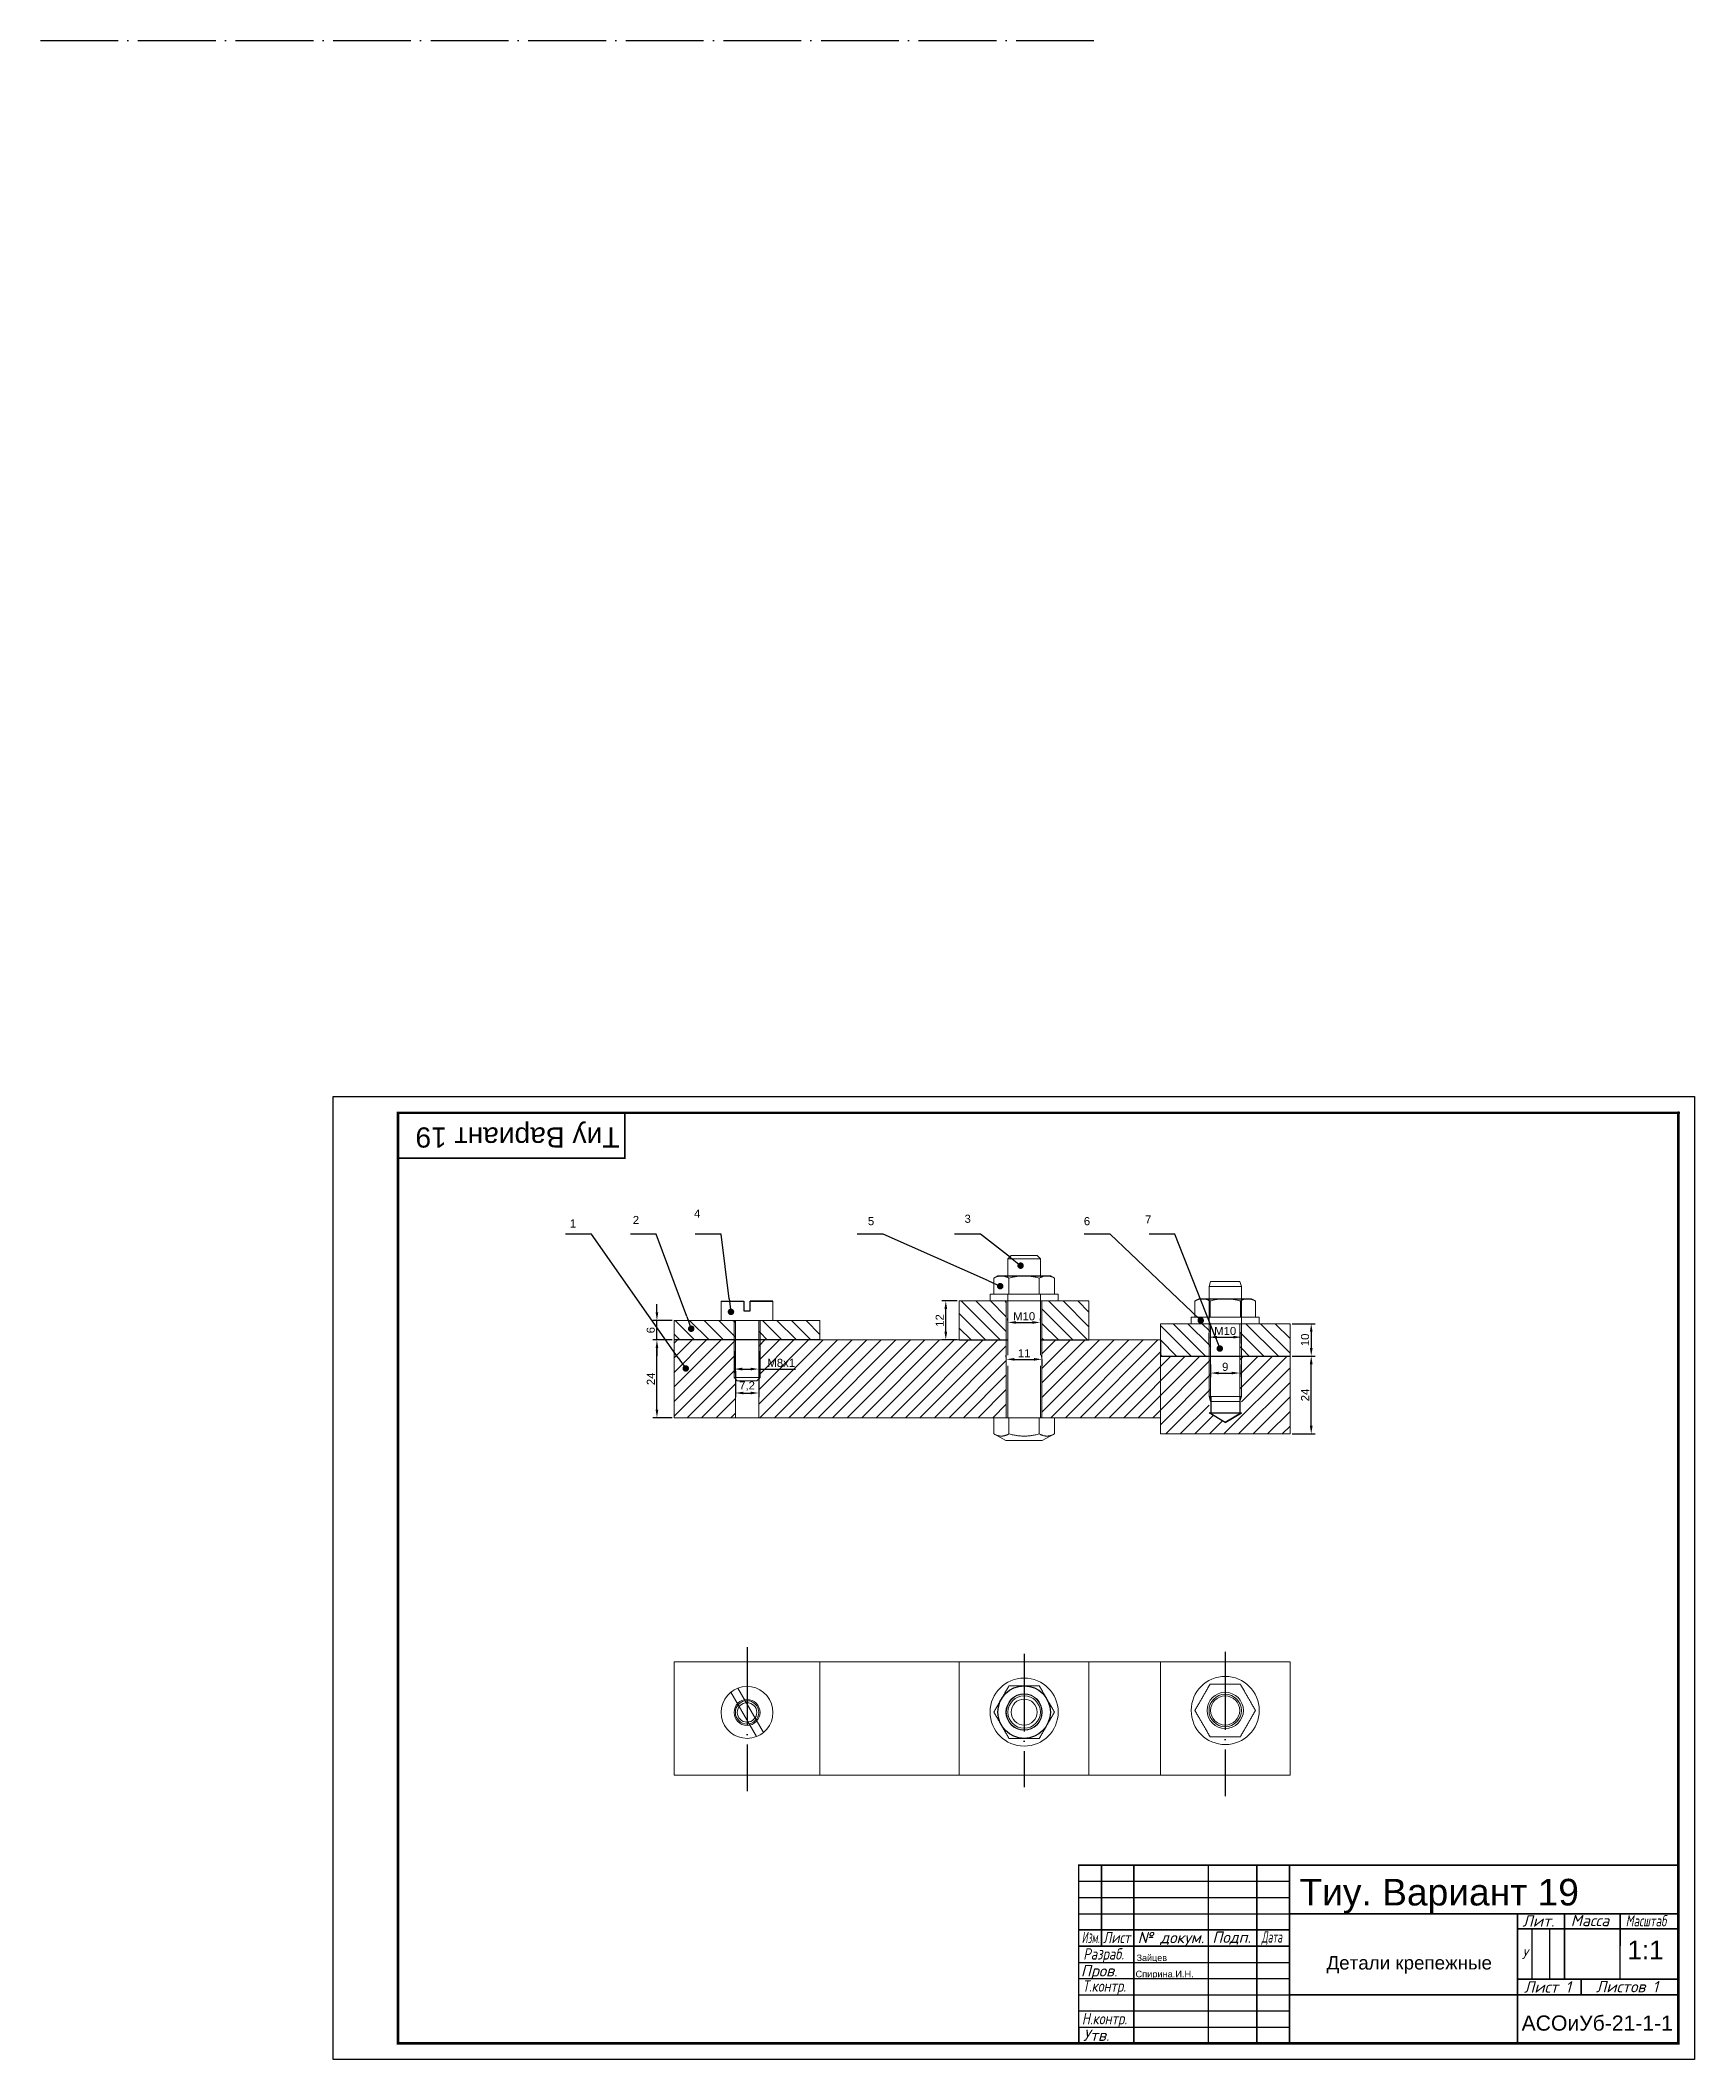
# Model space of a CAD drawing. Header units: millimetres. Extents: x 2450 to 3585, y 1226 to 1848.
# Drawn here: x 2450 to 2960, y 1226 to 1848 of the extents above; entities that cross this region are included whole.
import ezdxf

# ---------------------------------------------------------------- set-up
doc = ezdxf.new("R2010")
doc.units = ezdxf.units.MM
doc.linetypes.add('ACAD_ISO04W100', pattern=[30, 24, -3, 0, -3])
doc.styles.get("Standard").update_dxf_attribs({"font": 'arial.ttf'})
doc.dimstyles.new('ISO-25', dxfattribs={"dimtxt": 2.5, "dimasz": 2.5, "dimexe": 1.25, "dimexo": 0.625, "dimtad": 1, "dimtxsty": 'Standard', "dimcen": 2.5, "dimadec": 0, "dimazin": 0, "dimtfac": 1, "dimtmove": 0, "dimatfit": 3, "dimfxl": 1, "dimarcsym": 0})

msp = doc.modelspace()

# ---------------------------------------------------------------- texts
msp.add_text('Тиу Вариант 19', height=6.22115, rotation=180).set_placement((2628.668, 1513.227))
for s, height, p in [('Тиу. Вариант 19', 8.20921, (2838.398, 1273.257)), ('Зайцев', 1.9924, (2788.165, 1256.119)), ('Спирина.И.Н.', 2.03254, (2787.847, 1251.098)), ('Детали крепежные', 4.14708, (2846.752, 1253.511)), ('АСОиУб-21-1-1', 4.66758, (2906.935, 1234.652))]:
    msp.add_text(s, height=height).set_placement(p)
at = {"attachment_point": 1}
for s, width, gutter_width, heights, insert, char_height in [('1', 1, 12.5, [0], (2613.329, 1484.84), 2.5), ('2', 6.11963, 12.5, [0], (2632.768, 1485.923), 2.5), ('4', 8.35159, 12.5, [0], (2651.658, 1487.895), 2.5), ('5', 8.31459, 12.5, [0], (2705.278, 1485.569), 2.5), ('3', 8.4595, 12.5, [0], (2735.092, 1486.297), 2.5), ('6', 8.1188, 12.5, [0], (2771.891, 1485.557), 2.5), ('7', 9.21994, 12.5, [0], (2790.79, 1486.096), 2.5), ('1:1', 12.40869, 28.717, [9.203], (2939.575, 1262.42), 5.7435)]:
    msp.add_mtext_dynamic_manual_height_columns(s, width=width, gutter_width=gutter_width, heights=heights, dxfattribs=dict(at, insert=insert, char_height=char_height))
at = {"char_height": 3.5}
for s, insert, width, attachment_point in [('\\W0.6;{\\fISOCPEUR|b0|i1|c204|p34;Изм.}', (2771.234, 1265.13), 7, 1), ('{\\fISOCPEUR|b0|i1|c204|p34;\\W0.8;Лист}', (2777.839, 1265.127), 10, 1), ('{\\fISOCPEUR|b0|i1|c204|p34;№ докум.}', (2788.494, 1265.118), 23, 1), ('{\\fISOCPEUR|b0|i1|c204|p34;Подп.}', (2817.457, 1263.185), 15, 5), ('{\\fISOCPEUR|b0|i1|c204|p34;\\W0.6;Дата}', (2826.733, 1265.306), 10, 1), ('{\\fISOCPEUR|b0|i1|c204|p34;Лит.}', (2907.205, 1270.24), 14.46626, 1), ('{\\fISOCPEUR|b0|i1|c204|p34;Масса}', (2922.084, 1270.365), 17.12983, 1), ('{\\fISOCPEUR|b0|i1|c204|p34;\\W0.7;Масштаб}', (2939.05, 1270.28), 18, 1), ('\\W0.8;{\\fISOCPEUR|b0|i1|c204|p34;Разраб.}', (2771.727, 1260.069), 17, 1), ('{\\fISOCPEUR|b0|i1|c204|p34;Пров.}', (2770.973, 1254.865), 17, 1), ('\\W0.8;{\\fISOCPEUR|b0|i1|c204|p34;Т.контр.}', (2778.187, 1247.942), 17, 5), ('{\\fISOCPEUR|b0|i1|c204|p34;Лист 1}', (2907.67, 1249.864), 19.6013, 1), ('{\\fISOCPEUR|b0|i1|c204|p34;Листов 1}', (2929.87, 1249.973), 30, 1), ('\\W0.8;{\\fISOCPEUR|b0|i1|c204|p34;Н.контр.}', (2771.301, 1240.101), 17, 1), ('{\\fISOCPEUR|b0|i1|c204|p34;Утв.}', (2771.688, 1234.987), 17, 1)]:
    msp.add_mtext(s, dxfattribs=dict(at, insert=insert, width=width, attachment_point=attachment_point))
at = {"color": 3, "insert": (2907.879, 1258.278), "char_height": 3, "width": 4.35365, "attachment_point": 5}
msp.add_mtext('{\\fISOCPEUR|b0|i1|c204|p34;\\C256;У}', dxfattribs=at)

# ---------------------------------------------------------------- blocks, each defined once
blk = doc.blocks.new('*D7')
at = {"color": 0, "lineweight": -2, "transparency": 16777216}
for p, q in [((2664.41, 1438.07), (2664.41, 1430.06)), ((2671.61, 1438.07), (2671.61, 1430.06)), ((2666.91, 1431.31), (2669.11, 1431.31))]:
    blk.add_line(p, q, dxfattribs=at)
at = {"color": 0, "transparency": 16777216}
for points in [[(2666.91, 1431.72), (2666.91, 1430.89), (2664.41, 1431.31)], [(2669.11, 1431.72), (2669.11, 1430.89), (2671.61, 1431.31)]]:
    blk.add_solid(points, dxfattribs=at)
at = {"layer": 'Defpoints', "color": 0, "transparency": 16777216}
for p in [(2664.41, 1438.69), (2671.61, 1438.69), (2671.61, 1431.31)]:
    blk.add_point(p, dxfattribs=at)
at = {"color": 0, "transparency": 16777216, "insert": (2668.01, 1433.43), "char_height": 2.5, "attachment_point": 5}
blk.add_mtext('7,2', dxfattribs=at)
blk = doc.blocks.new('*D8')
at = {"color": 0, "lineweight": -2, "transparency": 16777216}
for p, q in [((2664.01, 1444.26), (2664.01, 1437.44)), ((2666.51, 1438.69), (2669.11, 1438.69)), ((2671.61, 1444.26), (2671.61, 1437.44)), ((2671.61, 1438.69), (2683, 1438.69))]:
    blk.add_line(p, q, dxfattribs=at)
at = {"color": 0, "transparency": 16777216}
for points in [[(2666.51, 1439.11), (2666.51, 1438.28), (2664.01, 1438.69)], [(2669.11, 1439.11), (2669.11, 1438.28), (2671.61, 1438.69)]]:
    blk.add_solid(points, dxfattribs=at)
at = {"layer": 'Defpoints', "color": 0, "transparency": 16777216}
for p in [(2664.01, 1444.89), (2671.61, 1444.89), (2671.61, 1438.69)]:
    blk.add_point(p, dxfattribs=at)
at = {"color": 0, "transparency": 16777216, "insert": (2678.55, 1440.59), "char_height": 2.5, "attachment_point": 5}
blk.add_mtext('М8х1', dxfattribs=at)
blk = doc.blocks.new('*D9')
at = {"color": 0, "lineweight": -2, "transparency": 16777216}
for p, q in [((2748.49, 1453.69), (2748.49, 1454.32)), ((2750.99, 1453.07), (2755.99, 1453.07)), ((2758.49, 1453.69), (2758.49, 1454.32))]:
    blk.add_line(p, q, dxfattribs=at)
at = {"color": 0, "transparency": 16777216}
for points in [[(2750.99, 1453.49), (2750.99, 1452.65), (2748.49, 1453.07)], [(2755.99, 1453.49), (2755.99, 1452.65), (2758.49, 1453.07)]]:
    blk.add_solid(points, dxfattribs=at)
at = {"layer": 'Defpoints', "color": 0, "transparency": 16777216}
for p in [(2748.49, 1453.07), (2758.49, 1453.07), (2758.49, 1453.07)]:
    blk.add_point(p, dxfattribs=at)
at = {"color": 0, "transparency": 16777216, "insert": (2753.49, 1454.97), "char_height": 2.5, "attachment_point": 5}
blk.add_mtext('М10', dxfattribs=at)
blk = doc.blocks.new('*D10')
at = {"color": 0, "lineweight": -2, "transparency": 16777216}
for p, q in [((2747.99, 1442.32), (2747.99, 1442.94)), ((2750.49, 1441.69), (2756.49, 1441.69)), ((2758.99, 1442.32), (2758.99, 1442.94))]:
    blk.add_line(p, q, dxfattribs=at)
at = {"color": 0, "transparency": 16777216}
for points in [[(2750.49, 1442.11), (2750.49, 1441.28), (2747.99, 1441.69)], [(2756.49, 1442.11), (2756.49, 1441.28), (2758.99, 1441.69)]]:
    blk.add_solid(points, dxfattribs=at)
at = {"layer": 'Defpoints', "color": 0, "transparency": 16777216}
for p in [(2747.99, 1441.69), (2758.99, 1441.69), (2758.99, 1441.69)]:
    blk.add_point(p, dxfattribs=at)
at = {"color": 0, "transparency": 16777216, "insert": (2753.49, 1443.57), "char_height": 2.5, "attachment_point": 5}
blk.add_mtext('11', dxfattribs=at)
blk = doc.blocks.new('*D11')
at = {"color": 0, "lineweight": -2, "transparency": 16777216}
for p, q in [((2810.51, 1446.57), (2810.51, 1449.78)), ((2813.01, 1448.53), (2818.01, 1448.53)), ((2820.51, 1446.57), (2820.51, 1449.78))]:
    blk.add_line(p, q, dxfattribs=at)
at = {"color": 0, "transparency": 16777216}
for points in [[(2813.01, 1448.95), (2813.01, 1448.12), (2810.51, 1448.53)], [(2818.01, 1448.95), (2818.01, 1448.12), (2820.51, 1448.53)]]:
    blk.add_solid(points, dxfattribs=at)
at = {"layer": 'Defpoints', "color": 0, "transparency": 16777216}
for p in [(2810.51, 1445.94), (2820.51, 1448.53), (2820.51, 1445.94)]:
    blk.add_point(p, dxfattribs=at)
at = {"color": 0, "transparency": 16777216, "insert": (2815.51, 1450.43), "char_height": 2.5, "attachment_point": 5}
blk.add_mtext('М10', dxfattribs=at)
blk = doc.blocks.new('*D12')
at = {"color": 0, "lineweight": -2, "transparency": 16777216}
for p, q in [((2811.01, 1440.07), (2811.01, 1436.22)), ((2820.01, 1440.07), (2820.01, 1436.22)), ((2813.51, 1437.47), (2817.51, 1437.47))]:
    blk.add_line(p, q, dxfattribs=at)
at = {"color": 0, "transparency": 16777216}
for points in [[(2813.51, 1437.88), (2813.51, 1437.05), (2811.01, 1437.47)], [(2817.51, 1437.88), (2817.51, 1437.05), (2820.01, 1437.47)]]:
    blk.add_solid(points, dxfattribs=at)
at = {"layer": 'Defpoints', "color": 0, "transparency": 16777216}
for p in [(2811.01, 1440.69), (2820.01, 1440.69), (2820.01, 1437.47)]:
    blk.add_point(p, dxfattribs=at)
at = {"color": 0, "transparency": 16777216, "insert": (2815.51, 1439.37), "char_height": 2.5, "attachment_point": 5}
blk.add_mtext('9', dxfattribs=at)
blk = doc.blocks.new('*D13')
at = {"color": 0, "lineweight": -2, "transparency": 16777216}
for p, q in [((2644.88, 1447.69), (2638.96, 1447.69)), ((2640.21, 1426.19), (2640.21, 1445.19)), ((2644.88, 1423.69), (2638.96, 1423.69))]:
    blk.add_line(p, q, dxfattribs=at)
at = {"color": 0, "transparency": 16777216}
for points in [[(2639.8, 1445.19), (2640.63, 1445.19), (2640.21, 1447.69)], [(2639.8, 1426.19), (2640.63, 1426.19), (2640.21, 1423.69)]]:
    blk.add_solid(points, dxfattribs=at)
at = {"layer": 'Defpoints', "color": 0, "transparency": 16777216}
for p in [(2640.21, 1447.69), (2645.51, 1447.69), (2645.51, 1423.69)]:
    blk.add_point(p, dxfattribs=at)
at = {"color": 0, "transparency": 16777216, "insert": (2638.33, 1435.69), "char_height": 2.5, "attachment_point": 5, "rotation": 90}
blk.add_mtext('24', dxfattribs=at)
blk = doc.blocks.new('*D14')
at = {"color": 0, "lineweight": -2, "transparency": 16777216}
for p, q in [((2640.21, 1456.19), (2640.21, 1458.69)), ((2644.88, 1453.69), (2638.96, 1453.69)), ((2640.21, 1447.69), (2640.21, 1453.69)), ((2644.88, 1447.69), (2638.96, 1447.69)), ((2640.21, 1445.19), (2640.21, 1442.69))]:
    blk.add_line(p, q, dxfattribs=at)
at = {"color": 0, "transparency": 16777216}
for points in [[(2639.8, 1456.19), (2640.63, 1456.19), (2640.21, 1453.69)], [(2639.8, 1445.19), (2640.63, 1445.19), (2640.21, 1447.69)]]:
    blk.add_solid(points, dxfattribs=at)
at = {"layer": 'Defpoints', "color": 0, "transparency": 16777216}
for p in [(2640.21, 1453.69), (2645.51, 1453.69), (2645.51, 1447.69)]:
    blk.add_point(p, dxfattribs=at)
at = {"color": 0, "transparency": 16777216, "insert": (2638.31, 1450.69), "char_height": 2.5, "attachment_point": 5, "rotation": 90}
blk.add_mtext('6', dxfattribs=at)
blk = doc.blocks.new('*D15')
at = {"color": 0, "lineweight": -2, "transparency": 16777216}
for p, q in [((2732.86, 1459.69), (2728.07, 1459.69)), ((2729.32, 1450.19), (2729.32, 1457.19)), ((2732.86, 1447.69), (2728.07, 1447.69))]:
    blk.add_line(p, q, dxfattribs=at)
at = {"color": 0, "transparency": 16777216}
for points in [[(2728.9, 1457.19), (2729.74, 1457.19), (2729.32, 1459.69)], [(2728.9, 1450.19), (2729.74, 1450.19), (2729.32, 1447.69)]]:
    blk.add_solid(points, dxfattribs=at)
at = {"layer": 'Defpoints', "color": 0, "transparency": 16777216}
for p in [(2729.32, 1459.69), (2733.49, 1459.69), (2733.49, 1447.69)]:
    blk.add_point(p, dxfattribs=at)
at = {"color": 0, "transparency": 16777216, "insert": (2727.44, 1453.69), "char_height": 2.5, "attachment_point": 5, "rotation": 90}
blk.add_mtext('12', dxfattribs=at)
blk = doc.blocks.new('*D16')
at = {"color": 0, "lineweight": -2, "transparency": 16777216}
for p, q in [((2836.13, 1452.69), (2843.29, 1452.69)), ((2842.04, 1450.19), (2842.04, 1445.19)), ((2836.13, 1442.69), (2843.29, 1442.69))]:
    blk.add_line(p, q, dxfattribs=at)
at = {"color": 0, "transparency": 16777216}
for points in [[(2841.62, 1450.19), (2842.46, 1450.19), (2842.04, 1452.69)], [(2841.62, 1445.19), (2842.46, 1445.19), (2842.04, 1442.69)]]:
    blk.add_solid(points, dxfattribs=at)
at = {"layer": 'Defpoints', "color": 0, "transparency": 16777216}
for p in [(2835.51, 1452.69), (2835.51, 1442.69), (2842.04, 1442.69)]:
    blk.add_point(p, dxfattribs=at)
at = {"color": 0, "transparency": 16777216, "insert": (2840.14, 1447.69), "char_height": 2.5, "attachment_point": 5, "rotation": 90}
blk.add_mtext('10', dxfattribs=at)
blk = doc.blocks.new('*D17')
at = {"color": 0, "lineweight": -2, "transparency": 16777216}
for p, q in [((2836.13, 1442.69), (2843.29, 1442.69)), ((2842.04, 1421.19), (2842.04, 1440.19)), ((2836.13, 1418.69), (2843.29, 1418.69))]:
    blk.add_line(p, q, dxfattribs=at)
at = {"color": 0, "transparency": 16777216}
for points in [[(2841.62, 1440.19), (2842.46, 1440.19), (2842.04, 1442.69)], [(2841.62, 1421.19), (2842.46, 1421.19), (2842.04, 1418.69)]]:
    blk.add_solid(points, dxfattribs=at)
at = {"layer": 'Defpoints', "color": 0, "transparency": 16777216}
for p in [(2835.51, 1442.69), (2842.04, 1442.69), (2835.51, 1418.69)]:
    blk.add_point(p, dxfattribs=at)
at = {"color": 0, "transparency": 16777216, "insert": (2840.16, 1430.69), "char_height": 2.5, "attachment_point": 5, "rotation": 90}
blk.add_mtext('24', dxfattribs=at)

# ---------------------------------------------------------------- dimensions: what is measured, and where the dimension line sits
for base, p1, p2, picture, middle in [((2640.213, 1453.693), (2645.507, 1447.693), (2645.507, 1453.693), '*D14', (2638.312, 1450.693)), ((2729.32, 1459.693), (2733.485, 1447.693), (2733.485, 1459.693), '*D15', (2727.44, 1453.693)), ((2842.041, 1442.693), (2835.507, 1452.693), (2835.507, 1442.693), '*D16', (2840.14, 1447.693)), ((2640.213, 1447.693), (2645.507, 1423.693), (2645.507, 1447.693), '*D13', (2638.333, 1435.693)), ((2842.041, 1442.693), (2835.507, 1418.693), (2835.507, 1442.693), '*D17', (2840.161, 1430.693))]:
    dim = msp.add_linear_dim(base=base, p1=p1, p2=p2, angle=90, dimstyle='ISO-25')
    dim.commit()
    dim.dimension.update_dxf_attribs({"geometry": picture, "text_midpoint": middle})
for base, p1, p2, text, picture, middle in [((2758.485, 1453.07), (2748.485, 1453.07), (2758.485, 1453.07), 'М10', '*D9', (2753.485, 1454.971)), ((2820.507, 1448.533), (2810.507, 1445.943), (2820.507, 1445.943), 'М<>', '*D11', (2815.507, 1450.435)), ((2671.607, 1438.693), (2664.007, 1444.887), (2671.607, 1444.887), 'М8х1', '*D8', (2678.551, 1440.594))]:
    dim = msp.add_linear_dim(base=base, p1=p1, p2=p2, text=text, dimstyle='ISO-25')
    dim.commit()
    dim.dimension.update_dxf_attribs({"geometry": picture, "text_midpoint": middle})
for base, p1, p2, picture, middle in [((2758.985, 1441.693), (2747.985, 1441.693), (2758.985, 1441.693), '*D10', (2753.485, 1443.573)), ((2671.607, 1431.306), (2664.407, 1438.693), (2671.607, 1438.693), '*D7', (2668.007, 1433.433)), ((2820.007, 1437.466), (2811.007, 1440.693), (2820.007, 1440.693), '*D12', (2815.507, 1439.367))]:
    dim = msp.add_linear_dim(base=base, p1=p1, p2=p2, dimstyle='ISO-25')
    dim.commit()
    dim.dimension.update_dxf_attribs({"geometry": picture, "text_midpoint": middle})

# ---------------------------------------------------------------- hatches: boundary and pattern name
h = msp.add_hatch()
h.set_pattern_fill('ANSI31', color=256, angle=90)
h.paths.add_polyline_path([(2690.507, 1453.693), (2676.007, 1453.693), (2676.007, 1453.681), (2672.007, 1453.681), (2672.007, 1447.693), (2690.507, 1447.693)])
h.paths.add_polyline_path([(2664.007, 1453.681), (2660.007, 1453.681), (2645.507, 1453.693), (2645.507, 1447.693), (2664.007, 1447.693)])
h.paths.add_polyline_path([(2747.985, 1459.693), (2733.485, 1459.693), (2733.485, 1447.693), (2747.985, 1447.693)])
h.paths.add_polyline_path([(2773.485, 1459.693), (2758.985, 1459.693), (2758.985, 1447.693), (2773.485, 1447.693)])
h.paths.add_polyline_path([(2810.507, 1452.693), (2795.507, 1452.693), (2795.507, 1442.693), (2810.507, 1442.693)])
h.paths.add_polyline_path([(2835.507, 1452.693), (2820.507, 1452.693), (2820.507, 1442.693), (2835.507, 1442.693)])
h = msp.add_hatch()
h.set_pattern_fill('ANSI31', color=256, angle=90)
h.paths.add_polyline_path([(2820.507, 1452.693), (2820.007, 1452.693), (2820.007, 1442.693), (2820.507, 1442.693)])
h.paths.add_polyline_path([(2811.007, 1452.693), (2810.507, 1452.693), (2810.507, 1442.693), (2811.007, 1442.693)])
h.paths.add_polyline_path([(2664.407, 1453.681), (2664.007, 1453.681), (2664.007, 1447.693), (2664.407, 1447.693)])
h.paths.add_polyline_path([(2672.007, 1453.681), (2671.607, 1453.681), (2671.607, 1447.693), (2672.007, 1447.693)])
h = msp.add_hatch()
h.set_pattern_fill('ANSI31', color=256)
h.paths.add_polyline_path([(2664.407, 1435.693), (2664.007, 1436.093), (2664.007, 1447.693), (2645.507, 1447.693), (2645.507, 1423.693), (2664.407, 1423.693)])
h.paths.add_polyline_path([(2664.407, 1447.693), (2664.007, 1447.693), (2664.007, 1436.093), (2664.407, 1436.093)], flags=17)
h.paths.add_polyline_path([(2672.007, 1447.693), (2671.607, 1447.693), (2671.607, 1436.093), (2672.007, 1436.093)], flags=17)
h.paths.add_polyline_path([(2747.985, 1447.693), (2733.485, 1447.693), (2690.507, 1447.693), (2672.007, 1447.693), (2672.007, 1436.093), (2671.607, 1435.693), (2671.607, 1423.693), (2747.985, 1423.693)])
h.paths.add_polyline_path([(2795.507, 1447.693), (2773.485, 1447.693), (2758.985, 1447.693), (2758.985, 1423.693), (2795.507, 1423.693)])
h.paths.add_polyline_path([(2810.507, 1442.693), (2795.507, 1442.693), (2795.507, 1423.693), (2795.507, 1418.693), (2835.507, 1418.693), (2835.507, 1442.693), (2820.507, 1442.693), (2820.507, 1430.193), (2820.507, 1425.193), (2815.507, 1422.193), (2810.507, 1425.193), (2810.507, 1430.193)])
h.paths.add_polyline_path([(2811.007, 1442.693), (2810.507, 1442.693), (2810.507, 1430.193), (2811.007, 1430.193)], flags=17)
h.paths.add_polyline_path([(2820.507, 1442.693), (2820.007, 1442.693), (2820.007, 1430.193), (2820.507, 1430.193)], flags=17)

# ---------------------------------------------------------------- linework, layer by layer
at = {"linetype": 'ACAD_ISO04W100'}
for p, q in [((2450.027, 1848.481), (2777.587, 1848.481)), ((2749.247, 1473.061), (2752.388, 1470.585)), ((2742.451, 1465.889), (2746.105, 1464.261)), ((2662.543, 1460.311), (2663.044, 1456.343)), ((2649.4, 1454.889), (2650.785, 1451.136)), ((2805.065, 1456.433), (2807.959, 1453.671)), ((2812.383, 1448.735), (2813.841, 1445.01)), ((2646.801, 1442.159), (2649.099, 1438.884)), ((2810.507, 1425.193), (2820.507, 1425.193)), ((2668.007, 1352.965), (2668.007, 1308.557)), ((2815.507, 1351.439), (2815.507, 1306.976)), ((2753.485, 1350.916), (2753.485, 1309.724))]:
    msp.add_line(p, q, dxfattribs=at)
for p, q in [((2540.304, 1225.716), (2540.304, 1522.716)), ((2540.304, 1522.716), (2960.304, 1522.716)), ((2960.304, 1522.716), (2960.304, 1225.716)), ((2745.388, 1467.431), (2761.583, 1467.431)), ((2807.409, 1460.362), (2823.604, 1460.362)), ((2758.985, 1441.693), (2758.985, 1439.693)), ((2835.304, 1275.716), (2835.304, 1285.716)), ((2770.304, 1280.716), (2835.304, 1280.716)), ((2770.304, 1275.716), (2835.304, 1275.716)), ((2770.304, 1270.716), (2835.304, 1270.716)), ((2920.169, 1270.716), (2905.702, 1270.716)), ((2910.056, 1266.038), (2910.056, 1250.519)), ((2915.525, 1266.038), (2915.525, 1250.519)), ((2770.304, 1255.716), (2835.304, 1255.716)), ((2770.304, 1250.716), (2835.304, 1250.716)), ((2770.304, 1245.716), (2835.304, 1245.716)), ((2770.304, 1240.716), (2835.304, 1240.716)), ((2770.304, 1235.716), (2770.304, 1235.716)), ((2770.304, 1235.716), (2770.304, 1230.716)), ((2770.304, 1235.716), (2835.304, 1235.716)), ((2960.304, 1225.716), (2540.304, 1225.716))]:
    msp.add_line(p, q)
at = {"linetype": 'ByBlock', "lineweight": -2}
for p, q in [((2620.01, 1480.343), (2612.01, 1480.343)), ((2640.01, 1480.343), (2632.01, 1480.343)), ((2660.01, 1480.343), (2652.01, 1480.343)), ((2710.01, 1480.343), (2702.01, 1480.343)), ((2740.01, 1480.343), (2732.01, 1480.343)), ((2780.01, 1480.343), (2772.01, 1480.343)), ((2800.01, 1480.343), (2792.01, 1480.343))]:
    msp.add_line(p, q, dxfattribs=at)
at = {"color": 0, "linetype": 'Continuous', "lineweight": 0, "extrusion": (0, 1, -2.22045e-16)}
for p, q in [((2749.485, 1473.693), (2748.485, 1472.693)), ((2758.485, 1472.693), (2748.485, 1472.693)), ((2748.485, 1468.761), (2748.485, 1472.693)), ((2749.485, 1473.693), (2757.485, 1473.693)), ((2757.485, 1473.693), (2758.485, 1472.693)), ((2758.485, 1468.761), (2758.485, 1472.693)), ((2745.388, 1467.431), (2744.135, 1466.761)), ((2744.135, 1461.761), (2744.135, 1466.761)), ((2748.485, 1467.431), (2748.485, 1468.761)), ((2748.81, 1461.761), (2748.81, 1466.761)), ((2758.16, 1461.761), (2758.16, 1466.761)), ((2758.485, 1467.431), (2758.485, 1468.761)), ((2761.583, 1467.431), (2762.835, 1466.761)), ((2762.835, 1461.761), (2762.835, 1466.761)), ((2811.007, 1465.693), (2810.507, 1464.193)), ((2820.507, 1464.193), (2810.507, 1464.193)), ((2810.507, 1461.693), (2810.507, 1464.193)), ((2820.007, 1465.693), (2811.007, 1465.693)), ((2820.007, 1465.693), (2820.507, 1464.193)), ((2820.507, 1461.693), (2820.507, 1464.193)), ((2660.007, 1453.693), (2660.007, 1459.681)), ((2676.007, 1453.693), (2676.007, 1459.681)), ((2773.485, 1459.693), (2733.485, 1459.693)), ((2733.485, 1459.693), (2733.485, 1447.693)), ((2742.985, 1461.761), (2763.985, 1461.761)), ((2742.985, 1461.761), (2742.985, 1459.761)), ((2742.985, 1459.761), (2763.985, 1459.761)), ((2747.985, 1423.693), (2747.985, 1459.693)), ((2748.485, 1459.761), (2748.485, 1461.761)), ((2748.485, 1459.693), (2748.485, 1459.761)), ((2748.485, 1442.943), (2748.485, 1459.693)), ((2758.485, 1459.761), (2758.485, 1461.761)), ((2758.485, 1459.693), (2758.485, 1459.761)), ((2758.485, 1442.943), (2758.485, 1459.693)), ((2758.985, 1423.693), (2758.985, 1459.693)), ((2763.985, 1461.761), (2763.985, 1459.761)), ((2773.485, 1459.693), (2773.485, 1447.693)), ((2807.409, 1460.362), (2806.157, 1459.693)), ((2806.157, 1454.693), (2806.157, 1459.693)), ((2810.507, 1430.193), (2810.507, 1461.693)), ((2810.832, 1454.693), (2810.832, 1459.693)), ((2820.182, 1454.693), (2820.182, 1459.693)), ((2820.507, 1430.193), (2820.507, 1461.693)), ((2823.604, 1460.362), (2824.857, 1459.693)), ((2824.857, 1454.693), (2824.857, 1459.693)), ((2645.507, 1453.693), (2690.507, 1453.693)), ((2645.507, 1423.693), (2645.507, 1453.693)), ((2660.007, 1453.681), (2660.007, 1453.693)), ((2660.007, 1453.681), (2676.007, 1453.681)), ((2664.007, 1453.681), (2664.007, 1436.093)), ((2664.407, 1423.693), (2664.407, 1453.693)), ((2671.607, 1423.693), (2671.607, 1453.693)), ((2672.007, 1453.681), (2672.007, 1436.093)), ((2676.007, 1453.681), (2676.007, 1453.693)), ((2690.507, 1447.693), (2690.507, 1453.693)), ((2835.507, 1452.693), (2795.507, 1452.693)), ((2795.507, 1418.693), (2795.507, 1452.693)), ((2826.007, 1454.693), (2805.007, 1454.693)), ((2805.007, 1452.693), (2805.007, 1454.693)), ((2811.007, 1428.693), (2811.007, 1452.693)), ((2820.007, 1428.693), (2820.007, 1452.693)), ((2826.007, 1452.693), (2826.007, 1454.693)), ((2835.507, 1418.693), (2835.507, 1452.693)), ((2690.507, 1447.693), (2733.485, 1447.693)), ((2773.485, 1447.693), (2795.507, 1447.693)), ((2795.507, 1423.693), (2795.507, 1447.693)), ((2748.485, 1423.693), (2748.485, 1439.693)), ((2758.485, 1423.693), (2758.485, 1439.693)), ((2664.007, 1436.093), (2664.542, 1436.093)), ((2665.007, 1435.093), (2664.007, 1436.093)), ((2664.542, 1436.093), (2672.007, 1436.093)), ((2665.007, 1435.093), (2665.408, 1435.093)), ((2665.408, 1435.093), (2671.007, 1435.093)), ((2671.007, 1435.093), (2672.007, 1436.093)), ((2810.507, 1430.193), (2820.507, 1430.193)), ((2811.007, 1428.693), (2810.507, 1430.193)), ((2811.007, 1428.693), (2820.007, 1428.693)), ((2811.007, 1428.693), (2820.007, 1428.693)), ((2820.007, 1428.693), (2820.507, 1430.193)), ((2645.507, 1423.693), (2795.507, 1423.693)), ((2744.135, 1423.693), (2744.135, 1418.693)), ((2748.81, 1423.693), (2748.81, 1418.693)), ((2758.16, 1423.693), (2758.16, 1418.693)), ((2762.835, 1423.693), (2762.835, 1418.693)), ((2747.875, 1416.693), (2744.135, 1418.693)), ((2747.875, 1416.693), (2759.095, 1416.693)), ((2759.095, 1416.693), (2762.835, 1418.693)), ((2795.507, 1418.693), (2835.507, 1418.693))]:
    msp.add_line(p, q, dxfattribs=at)
at = {"color": 0, "linetype": 'Continuous', "lineweight": 0}
for p, q in [((2645.507, 1348.4), (2645.507, 1313.4)), ((2690.507, 1348.4), (2645.507, 1348.4)), ((2690.507, 1313.4), (2690.507, 1348.4)), ((2733.485, 1348.4), (2690.507, 1348.4)), ((2733.485, 1348.4), (2773.485, 1348.4)), ((2733.485, 1313.4), (2733.485, 1348.4)), ((2773.485, 1348.4), (2773.485, 1313.4)), ((2795.507, 1348.4), (2773.485, 1348.4)), ((2795.507, 1348.4), (2835.507, 1348.4)), ((2795.507, 1313.4), (2795.507, 1348.4)), ((2835.507, 1348.4), (2835.507, 1313.4)), ((2670.875, 1325.332), (2662.973, 1339.019)), ((2665.138, 1340.269), (2673.04, 1326.582)), ((2645.507, 1313.4), (2690.507, 1313.4)), ((2690.507, 1313.4), (2733.485, 1313.4)), ((2773.485, 1313.4), (2733.485, 1313.4)), ((2773.485, 1313.4), (2795.507, 1313.4)), ((2835.507, 1313.4), (2795.507, 1313.4))]:
    msp.add_line(p, q, dxfattribs=at)
at = {"const_width": 0.8}
msp.add_lwpolyline([(2560.304, 1230.716), (2560.304, 1517.716), (2955.304, 1517.716), (2955.304, 1230.716)], close=True, dxfattribs=at)
at = {"const_width": 0.5}
for points in [[(2560.304, 1503.716), (2630.304, 1503.716), (2630.304, 1517.716)], [(2835.304, 1285.716), (2835.304, 1230.716)], [(2835.304, 1245.716), (2955.304, 1245.716)], [(2920.169, 1250.519), (2955.304, 1250.519)]]:
    msp.add_lwpolyline(points, dxfattribs=at)
for points, const_width in [([(2955.054, 1517.716, 1), (2955.554, 1517.716, 1)], 0.5), ([(2955.054, 1517.716, 1), (2955.554, 1517.716, 1)], 0.5), ([(2751.888, 1470.585, 1), (2752.888, 1470.585, 1)], 1), ([(2745.605, 1464.261, 1), (2746.605, 1464.261, 1)], 1), ([(2662.544, 1456.343, 1), (2663.544, 1456.343, 1)], 1), ([(2650.285, 1451.136, 1), (2651.285, 1451.136, 1)], 1), ([(2807.459, 1453.671, 1), (2808.459, 1453.671, 1)], 1), ([(2813.341, 1445.01, 1), (2814.341, 1445.01, 1)], 1), ([(2648.599, 1438.884, 1), (2649.599, 1438.884, 1)], 1)]:
    msp.add_lwpolyline(points, format="xyb", close=True, dxfattribs=dict(const_width=const_width))
at = {"linetype": 'ByBlock', "lineweight": -2}
for points in [[(2646.801, 1442.159), (2620.01, 1480.343)], [(2649.4, 1454.889), (2640.01, 1480.343)], [(2662.543, 1460.311), (2660.01, 1480.343)], [(2742.451, 1465.889), (2710.01, 1480.343)], [(2749.247, 1473.061), (2740.01, 1480.343)], [(2805.065, 1456.433), (2780.01, 1480.343)], [(2812.383, 1448.735), (2800.01, 1480.343)]]:
    msp.add_lwpolyline(points, dxfattribs=at)
for points in [[(2660.007, 1459.681), (2667.007, 1459.681)], [(2667.007, 1459.681), (2667.007, 1456.681), (2669.007, 1456.681), (2669.007, 1459.681)], [(2690.507, 1447.693), (2645.507, 1447.693)], [(2733.485, 1447.693), (2748.485, 1447.693)], [(2758.485, 1447.693), (2773.485, 1447.693)], [(2795.507, 1447.693), (2795.507, 1442.693), (2835.507, 1442.693)], [(2811.035, 1430.193), (2811.035, 1425.193)], [(2820.015, 1430.193), (2820.015, 1425.193)], [(2815.507, 1422.193), (2820.507, 1425.193), (2815.507, 1422.193), (2810.507, 1425.193)]]:
    msp.add_lwpolyline(points)
msp.add_lwpolyline([(2669.007, 1459.681), (2676.007, 1459.681)], close=True)
at = {"lineweight": 100, "const_width": 0.5}
for points in [[(2955.304, 1285.716), (2770.304, 1285.716), (2770.304, 1230.716)], [(2777.304, 1285.716), (2777.304, 1260.716)], [(2787.304, 1285.716), (2787.304, 1230.716)], [(2810.304, 1285.716), (2810.304, 1230.716)], [(2825.304, 1285.716), (2825.304, 1230.716)], [(2835.304, 1270.716), (2955.304, 1270.716)], [(2905.702, 1270.716), (2905.702, 1230.716)], [(2920.169, 1250.519), (2920.169, 1270.716)], [(2937.304, 1270.716), (2937.281, 1250.519)], [(2770.304, 1265.716), (2835.304, 1265.716)], [(2905.702, 1266.038), (2955.304, 1266.038)], [(2770.304, 1260.716), (2835.304, 1260.716)], [(2920.169, 1250.519), (2905.702, 1250.519)], [(2925.304, 1250.519), (2925.304, 1245.716)]]:
    msp.add_lwpolyline(points, dxfattribs=at)
at = {"color": 0, "linetype": 'Continuous', "lineweight": 0}
for centre, radius in [((2753.485, 1332.9), 10.5), ((2815.507, 1333.4), 10.5), ((2815.507, 1333.4), 5.61), ((2668.007, 1332.8), 4), ((2668.007, 1332.8), 3.6), ((2668.007, 1332.8), 3), ((2753.485, 1332.9), 5.61), ((2753.485, 1332.9), 5.5), ((2753.485, 1332.9), 5), ((2753.485, 1332.9), 4), ((2815.507, 1333.4), 5), ((2815.507, 1333.4), 4.5)]:
    msp.add_circle(centre, radius, dxfattribs=at)
msp.add_circle((2753.485, 1332.9), 8.097)
for start, end in [(128.989299, 291.010701), (111.010701, 128.989299), (308.989299, 111.010701), (291.010701, 308.989299)]:
    msp.add_arc((2668.007, 1332.8), 8, start, end, dxfattribs=at)
for points in [[(2748.81, 1466.761), (2746.473, 1468.011), (2744.135, 1466.761)], [(2758.16, 1466.761), (2753.485, 1468.011), (2748.81, 1466.761)], [(2762.835, 1466.761), (2760.498, 1468.011), (2758.16, 1466.761)], [(2810.832, 1459.693), (2808.494, 1460.943), (2806.157, 1459.693)], [(2820.182, 1459.693), (2815.507, 1460.943), (2810.832, 1459.693)], [(2824.857, 1459.693), (2822.519, 1460.943), (2820.182, 1459.693)], [(2744.135, 1418.693), (2746.473, 1417.443), (2748.81, 1418.693)], [(2748.81, 1418.693), (2753.485, 1417.443), (2758.16, 1418.693)], [(2758.16, 1418.693), (2760.498, 1417.443), (2762.835, 1418.693)], [(2744.135, 1332.9), (2746.473, 1336.949), (2748.81, 1340.998)], [(2748.81, 1340.998), (2753.485, 1340.998), (2758.16, 1340.998)], [(2758.16, 1340.998), (2760.498, 1336.949), (2762.835, 1332.9)], [(2806.157, 1333.4), (2808.494, 1337.449), (2810.832, 1341.498)], [(2810.832, 1341.498), (2815.507, 1341.498), (2820.182, 1341.498)], [(2820.182, 1341.498), (2822.519, 1337.449), (2824.857, 1333.4)], [(2748.81, 1324.803), (2746.473, 1328.852), (2744.135, 1332.9)], [(2762.835, 1332.9), (2760.498, 1328.852), (2758.16, 1324.803)], [(2810.832, 1325.303), (2808.494, 1329.352), (2806.157, 1333.4)], [(2824.857, 1333.4), (2822.519, 1329.352), (2820.182, 1325.303)], [(2758.16, 1324.803), (2753.485, 1324.803), (2748.81, 1324.803)], [(2820.182, 1325.303), (2815.507, 1325.303), (2810.832, 1325.303)]]:
    msp.add_rational_spline(points, [1, 1.15470053838, 1], degree=2, dxfattribs=at)

msp.set_redraw_order([(e.dxf.handle, doc.entitydb.next_handle()) for e in msp.query("TEXT MTEXT ATTDEF DIMENSION ARC_DIMENSION")])  # texts and dimensions are drawn at this point

doc.saveas('drawing.dxf')
